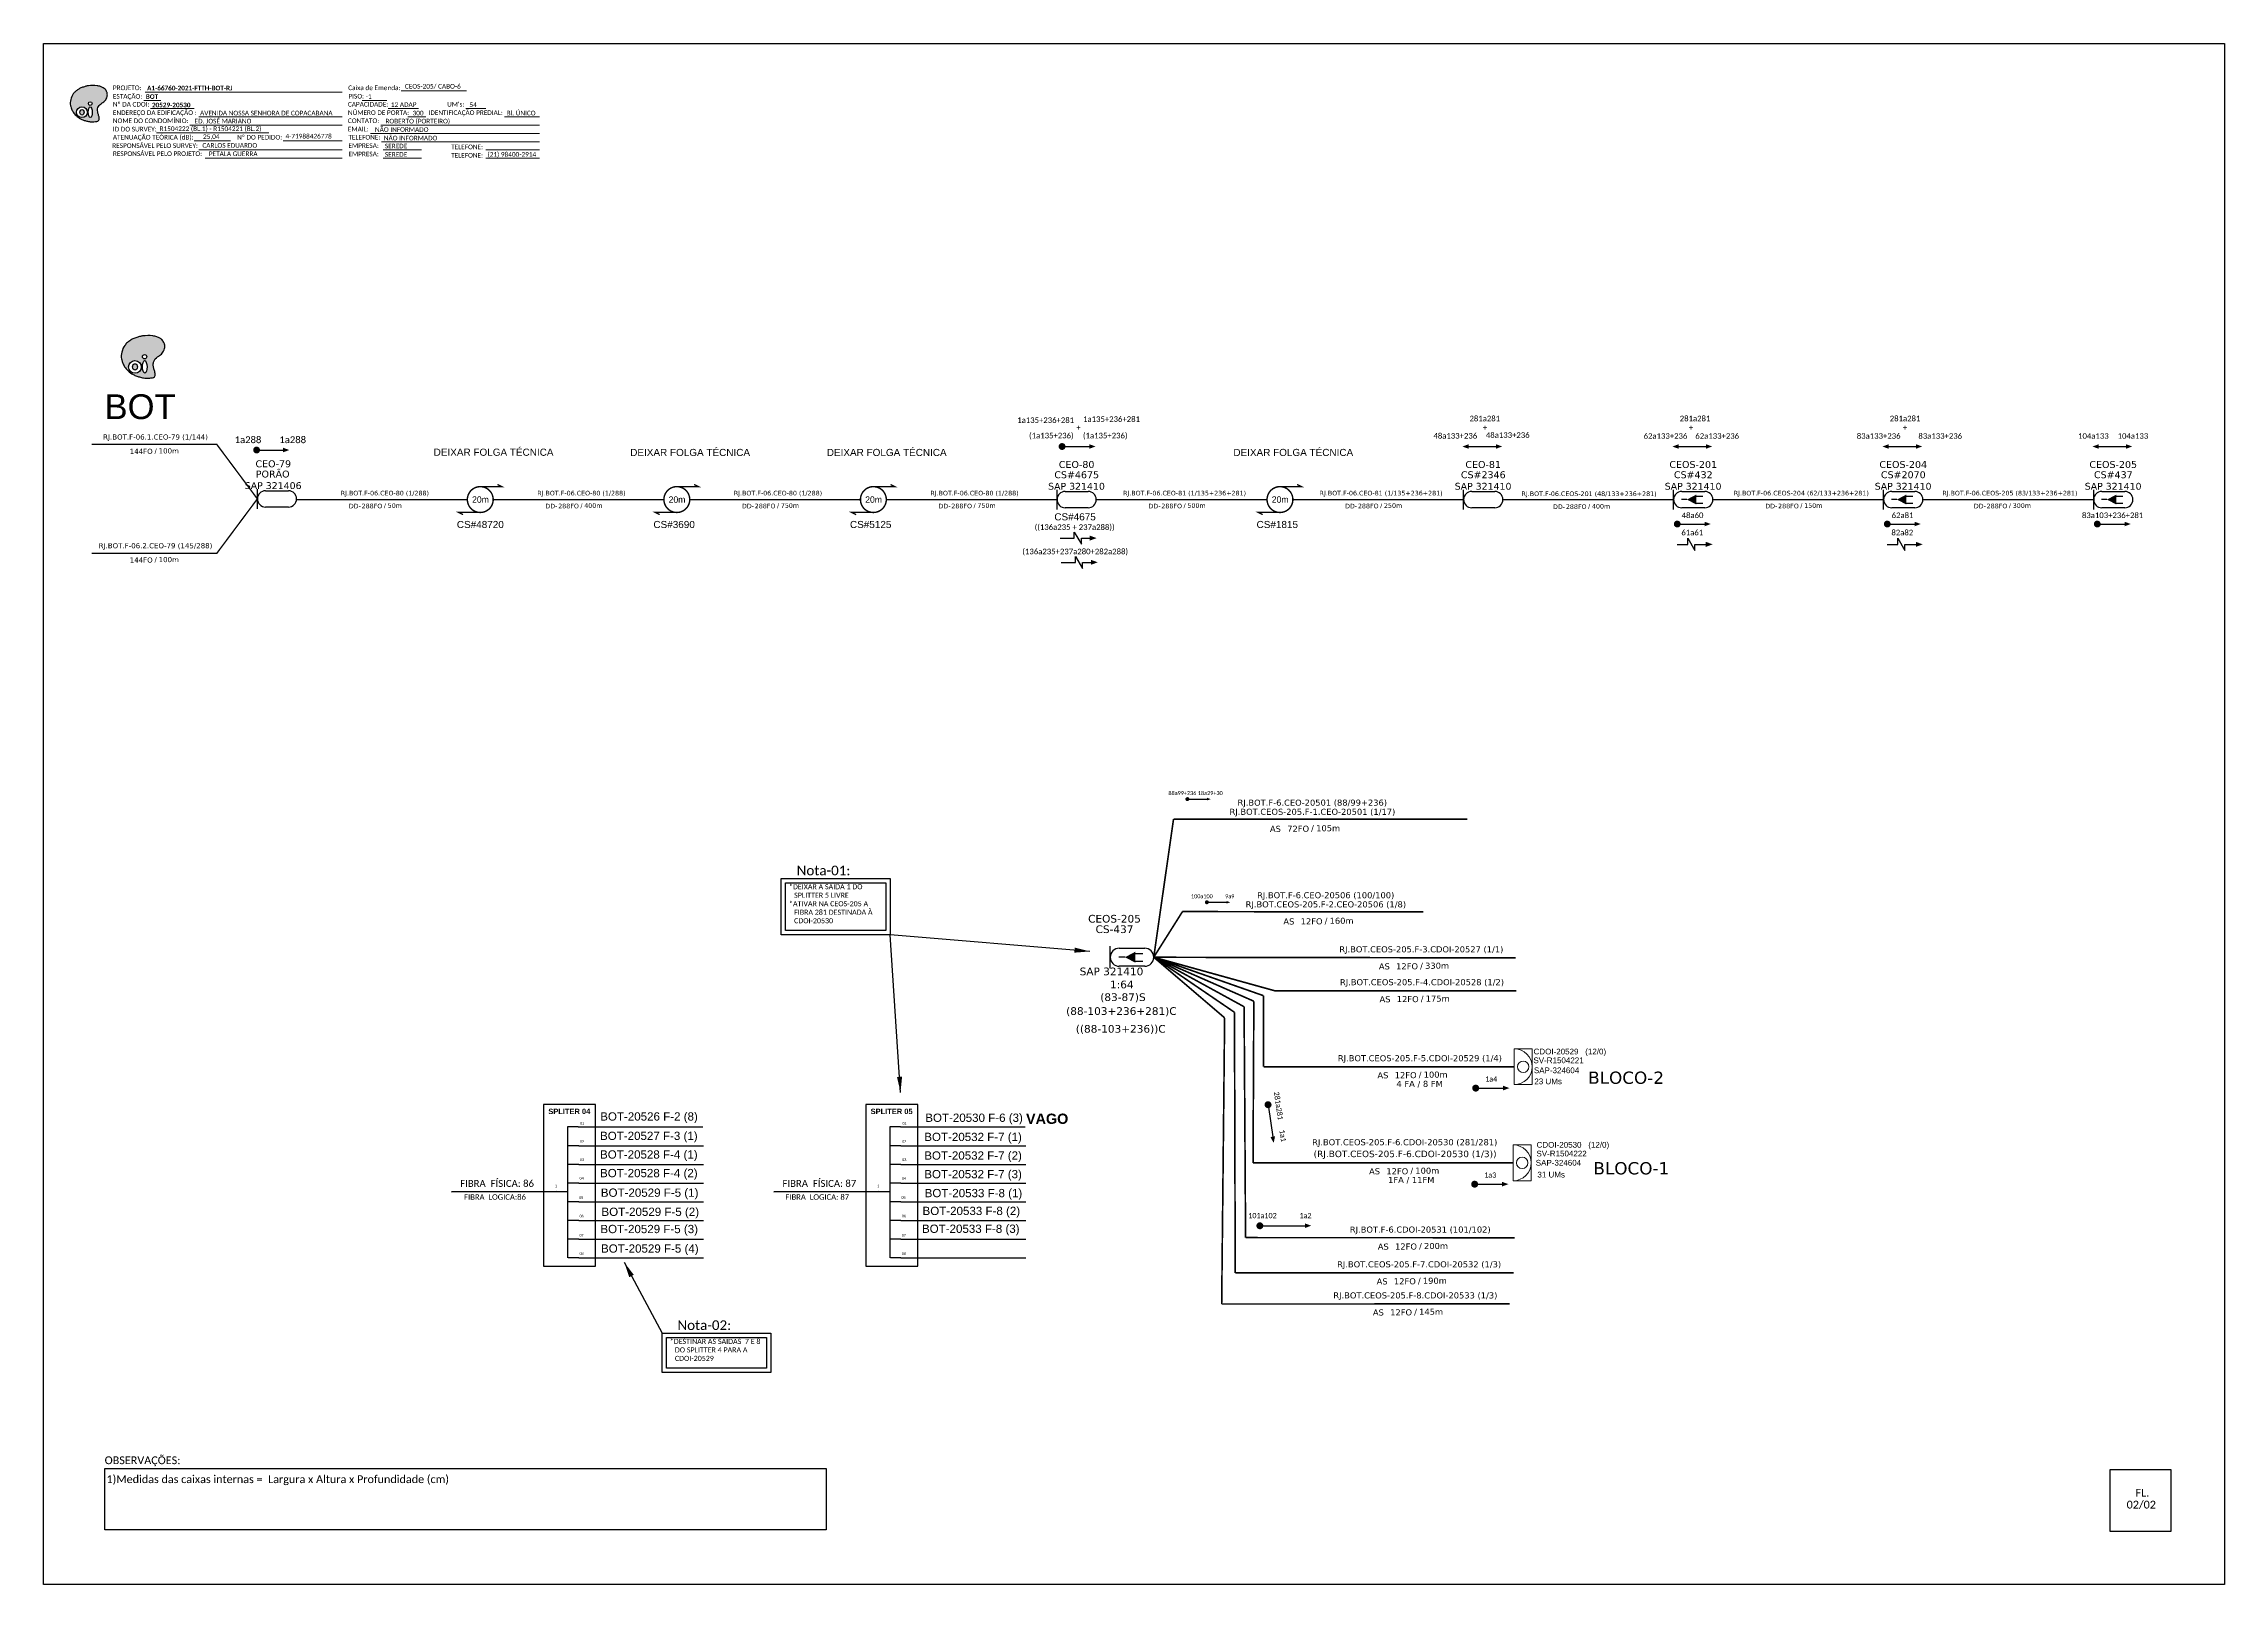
# Model space of a CAD drawing. Extents: x -4 to 1789, y 1 to 595.
# Drawn here: x 948 to 1789, y 1 to 595 of the extents above; entities that cross this region are included whole.
import ezdxf
from ezdxf.enums import TextEntityAlignment as Align

# ---------------------------------------------------------------- set-up
doc = ezdxf.new("R2010")
doc.units = 0
for name, color, linetype, lineweight in [("20.0-LEGENDA DOS CDO'S", 1, 'Continuous', 0), ('20.1-CDO_INTERIOR', 1, 'Continuous', 0), ('40.1-ETIQUETAS', 1, 'Continuous', 20)]:
    doc.layers.add(name, color=color, linetype=linetype, lineweight=lineweight)
for name, color, linetype in [('20.4-CEO', 1, 'Continuous'), ('20.4-CEOS', 1, 'Continuous'), ('20.5-CABO AÉREO', 1, 'Continuous'), ('CAP a instalar', 1, 'Continuous'), ('CEO', 1, 'Continuous'), ('label_cabos', 7, 'Continuous'), ('SETA', 7, 'Continuous')]:
    doc.layers.add(name, color=color, linetype=linetype)
doc.styles.add('ARIAL', font='arial.ttf')
doc.styles.add('MtXpl_Calibri', font='calibri.ttf')
doc.styles.add('siredit', font='verdana.ttf')
doc.styles.add('WMF-Calibri0', font='calibri.ttf')
doc.styles.add('WMF-Calibri1', font='calibrib.ttf')
doc.linetypes.add('FENCELINE1', pattern='A,0.25,-0.1,[133,ltypeshp.shx,S=0.1,R=0,X=-0.1,Y=0],-0.1,1', length=1.45)
doc.dimstyles.get("Standard").update_dxf_attribs({"dimtxt": 0.18, "dimasz": 0.18, "dimexe": 0.18, "dimexo": 0.0625, "dimgap": 0.09, "dimtad": 0, "dimtih": 1, "dimtoh": 1, "dimdec": 4, "dimzin": 0, "dimdsep": 46, "dimtxsty": 'Standard', "dimcen": 0.09, "dimadec": 0, "dimazin": 0, "dimtfac": 1, "dimtdec": 4, "dimtofl": 0, "dimtmove": 0, "dimatfit": 3, "dimfxl": 0, "dimtolj": 1, "dimtzin": 0, "dimarcsym": 0})

# ---------------------------------------------------------------- blocks, each defined once
blk = doc.blocks.new('ETIQUETA_RS5F')
at = {"layer": '40.1-ETIQUETAS', "color": 0, "style": 'siredit'}
blk.add_text('/', height=1.5, dxfattribs=at).set_placement((1.58, -1.95), align=Align.MIDDLE_RIGHT)
for tag, p in [('ETIQUETA_R_SECUNDARIA', (1.21, 2.1)), ('ETIQUETA_R_PRIMARIA', (1.21, 4.1)), ('F_ATIVAS/F_MORTAS', (1.14, -4.24))]:
    blk.add_attdef(tag, text='', height=1.5, dxfattribs=at).set_placement(p, align=Align.MIDDLE_CENTER)
for tag, p in [('TIPO_CABO', (-6.58, -2.12)), ('CAP_CABO', (0.4, -2.09))]:
    blk.add_attdef(tag, text='', height=1.5, dxfattribs=at).set_placement(p, align=Align.MIDDLE_RIGHT)
blk.add_attdef('METROS', text='', height=1.5, dxfattribs=at).set_placement((2.14, -1.95), align=Align.MIDDLE_LEFT)
for tag, p in [('FUSÃO_1', (0.85, -8.39)), ('FUSÃO_2', (0.85, -10.6)), ('FUSÃO_3', (0.85, -12.93)), ('FUSÃO_4', (0.85, -15.14)), ('FUSÃO_5', (0.85, -17.16))]:
    blk.add_attdef(tag, text='', height=1.5, dxfattribs=at).set_placement(p, align=Align.CENTER)
blk = doc.blocks.new('OI')
h = blk.add_hatch(color=40)
edge = h.paths.add_edge_path()
edge.add_spline(control_points=[(4.35, -0.67), (3.92, -0.99), (3.26, -1.5), (2.81, -2.59), (2.9, -3.5), (3.06, -4.27), (3.31, -4.85), (3.37, -5.39), (3.4, -5.88), (3.2, -6.4), (2.54, -6.61), (1.65, -6.63), (0.55, -6.67), (-0.56, -6.42), (-1.61, -6.14), (-2.77, -5.61), (-3.92, -4.77), (-4.89, -3.7), (-5.34, -2.65), (-5.6, -1.94), (-5.85, -0.96), (-5.71, 0.47), (-5.1, 2.02), (-4.14, 3.02), (-3.3, 3.61), (-2.37, 4.16), (-1.36, 4.44), (-0.56, 4.7), (0.79, 4.85), (2.24, 4.97), (3.79, 4.57), (4.67, 4.21), (5.44, 3.65), (5.76, 2.99), (6.03, 2.21), (6.01, 1.46), (5.72, 0.64), (5.31, 0.08), (4.88, -0.38), (4.51, -0.55), (4.35, -0.67)], knot_values=[0, 0, 0, 0, 1.60434, 2.417191, 3.427595, 4.282808, 4.776746, 5.304182, 5.888771, 6.258406, 6.858137, 7.79129, 8.986195, 10.124242, 11.187857, 12.242908, 13.953784, 15.414161, 16.515391, 17.349188, 17.675853, 19.552021, 21.515531, 22.568638, 23.63245, 24.621084, 25.782718, 26.745347, 27.142653, 29.870543, 31.004649, 31.921532, 32.709589, 33.801391, 34.042471, 35.192333, 35.971461, 36.628871, 37.254359, 37.836911, 37.836911, 37.836911, 37.836911], degree=3, periodic=0)
h.paths.add_polyline_path([(1.13, -0.87, -1), (-0.04, -0.87, -1)], flags=16)
edge = h.paths.add_edge_path(flags=16)
edge.add_ellipse((0.56, -3.59), major_axis=(-0.02, 1.71), ratio=0.361305, start_angle=0, end_angle=360)
h.paths.add_polyline_path([(-0.36, -3.62, -1), (-3.8, -3.62, -1)], flags=16)
edge = h.paths.add_edge_path(flags=0)
edge.add_ellipse((-2.08, -3.62), major_axis=(0, 0.885), ratio=0.758294, start_angle=0, end_angle=360)
at = {"color": 40}
for centre, radius in [((-2.08, -3.62), 1.72), ((0.54, -0.87), 0.587)]:
    blk.add_circle(centre, radius, dxfattribs=at)
blk.add_ellipse((-2.08, -3.62), major_axis=(0, 0.885), ratio=0.758294, start_param=-3.141592653589792, end_param=3.141592653589792, dxfattribs=at)
blk.add_ellipse((0.56, -3.59), major_axis=(-0.02, 1.71), ratio=0.361305, dxfattribs=at)
at = {"color": 40, "start_tangent": (-0.800898, -0.598801), "end_tangent": (-0.800898, -0.598801)}
blk.add_spline([(4.35, -0.67), (3.2, -1.78), (2.9, -2.54), (2.92, -3.55), (3.12, -4.38), (3.28, -4.85), (3.37, -5.37), (3.35, -5.95), (3.2, -6.29), (2.66, -6.55), (1.73, -6.63), (0.54, -6.62), (-0.58, -6.41), (-1.6, -6.11), (-2.56, -5.67), (-3.95, -4.67), (-4.89, -3.56), (-5.37, -2.56), (-5.64, -1.78), (-5.72, -1.46), (-5.63, 0.42), (-4.84, 2.22), (-4.13, 2.99), (-3.27, 3.62), (-2.4, 4.09), (-1.3, 4.47), (-0.37, 4.72), (0.02, 4.77), (2.75, 4.8), (3.85, 4.53), (4.69, 4.16), (5.31, 3.68), (5.85, 2.73), (5.93, 2.5), (5.94, 1.35), (5.67, 0.62), (5.29, 0.08), (4.84, -0.36), (4.35, -0.67)], degree=3, dxfattribs=at)

msp = doc.modelspace()

# ---------------------------------------------------------------- linework, layer by layer
at = {"color": 7, "linetype": 'Continuous'}
for p, q in [((1150.14, 177.12), (1150.14, 126.62)), ((1154.23, 177.12), (1150.14, 177.12)), ((1274.43, 177.12), (1274.43, 126.62)), ((1278.52, 177.12), (1274.43, 177.12)), ((1154.44, 169.82), (1150.35, 169.82)), ((1278.72, 169.82), (1274.63, 169.82)), ((1154.44, 162.62), (1150.35, 162.62)), ((1278.72, 162.62), (1274.63, 162.62)), ((1145.9, 152.21), (1150.12, 152.21)), ((1154.44, 155.38), (1150.35, 155.38)), ((1270.18, 152.21), (1274.41, 152.21)), ((1278.72, 155.38), (1274.63, 155.38)), ((1154.44, 148.22), (1150.35, 148.22)), ((1278.72, 148.22), (1274.63, 148.22)), ((1154.44, 141.05), (1150.35, 141.05)), ((1278.72, 141.05), (1274.63, 141.05)), ((1154.44, 133.85), (1150.35, 133.85)), ((1154.44, 126.67), (1150.35, 126.67)), ((1278.72, 133.85), (1274.63, 133.85)), ((1278.72, 126.67), (1274.63, 126.67))]:
    msp.add_line(p, q, dxfattribs=at)
at = {"color": 10, "linetype": 'Continuous'}
for p, q in [((1154.23, 177.12), (1202.34, 177.11)), ((1278.52, 177.12), (1326.63, 177.11)), ((1154.44, 169.82), (1202.55, 169.8)), ((1278.72, 169.82), (1326.83, 169.8)), ((1154.44, 162.63), (1202.55, 162.62)), ((1278.72, 162.63), (1326.83, 162.62)), ((1154.44, 155.4), (1202.55, 155.38)), ((1278.72, 155.4), (1326.83, 155.38)), ((1154.44, 148.23), (1202.55, 148.22)), ((1278.72, 148.23), (1326.83, 148.22)), ((1154.44, 141.06), (1202.55, 141.05)), ((1278.72, 141.06), (1326.83, 141.05)), ((1154.44, 133.86), (1202.55, 133.85)), ((1154.44, 126.67), (1202.55, 126.65)), ((1278.72, 133.86), (1326.83, 133.85)), ((1278.72, 126.67), (1326.83, 126.65))]:
    msp.add_line(p, q, dxfattribs=at)
at = {"color": 1, "linetype": 'Continuous', "lineweight": 60}
for p, q in [((1145.9, 152.21), (1105.45, 152.08)), ((1270.18, 152.21), (1229.73, 152.08))]:
    msp.add_line(p, q, dxfattribs=at)
at = {"color": 7}
for points in [[(948.1, 594.73), (1789.1, 594.73), (1789.1, 0.73), (948.1, 0.73)], [(1140.87, 123.39), (1160.97, 123.39), (1160.97, 185.78), (1140.87, 185.78)], [(1265.16, 123.39), (1285.25, 123.39), (1285.25, 185.78), (1265.16, 185.78)]]:
    msp.add_lwpolyline(points, close=True, dxfattribs=at)
at = {"color": 7, "lineweight": 0}
for points in [[(986.69, 572.78), (993.24, 572.78)], [(987.21, 576.06), (1063.18, 576.06)], [(1070.98, 572.82), (1080.46, 572.82)], [(1086.02, 576.55), (1111.15, 576.55)], [(989.35, 569.71), (1006.18, 569.71)], [(1007.92, 566.47), (1063.18, 566.47)], [(1081.03, 569.71), (1092.64, 569.71)], [(1088.61, 566.47), (1095.55, 566.47)], [(1110.97, 569.71), (1118.63, 569.71)], [(1125.78, 566.47), (1139.34, 566.47)], [(991.67, 560.29), (1034.95, 560.29)], [(1004.51, 563.36), (1063.18, 563.36)], [(1006.21, 557.32), (1020.15, 557.32)], [(1040.44, 557.32), (1063.2, 557.32)], [(1074.1, 560.12), (1139.37, 560.12)], [(1078.14, 563.36), (1139.37, 563.36)], [(1078.39, 556.88), (1139.37, 556.88)], [(1007.92, 553.77), (1063.18, 553.77)], [(1010.41, 550.53), (1063.18, 550.53)], [(1079, 553.77), (1093.79, 553.77)], [(1079, 550.53), (1093.79, 550.53)], [(1118.6, 553.77), (1139.37, 553.77)], [(1118.6, 550.53), (1139.37, 550.53)]]:
    msp.add_lwpolyline(points, dxfattribs=at)
at = {"color": 0}
for points, const_width in [([(1029.58, 438.04, 1), (1030.89, 438.05, 1)], 1.32), ([(1340.2, 439.41, 1), (1341.52, 439.42, 1)], 1.32), ([(1116.49, 423.94, 1.000012), (1116.49, 413.98, 0.999978)], 0.553), ([(1192.29, 423.94, 1.000012), (1192.29, 413.98, 0.999978)], 0.553), ([(1268.09, 423.94, 1.000012), (1268.09, 413.98, 0.999978)], 0.553), ([(1424.89, 423.94, 1.000012), (1424.89, 413.98, 0.999978)], 0.553)]:
    msp.add_lwpolyline(points, format="xyb", close=True, dxfattribs=dict(at, const_width=const_width))
for points in [[(1340.86, 439.41), (1351.37, 439.41)], [(1497.66, 439.41), (1508.17, 439.41)], [(1345.53, 404.08), (1345.53, 406.41), (1348.31, 401.76), (1348.32, 404.08)], [(1345.98, 394.74), (1345.98, 397.07), (1348.77, 392.42), (1348.77, 394.74)]]:
    msp.add_lwpolyline(points, dxfattribs=at)
at = {"color": 7}
for points in [[(1578.65, 439.41), (1589.16, 439.41)], [(1659.64, 439.41), (1670.15, 439.41)], [(1740.63, 439.41), (1751.14, 439.41)], [(1578.1, 409.52), (1588.61, 409.52)], [(1582.13, 401.69), (1582.13, 404.02), (1584.91, 399.36), (1584.91, 401.69)], [(1659.09, 409.52), (1669.6, 409.52)], [(1663.12, 401.69), (1663.12, 404.02), (1665.9, 399.36), (1665.91, 401.69)], [(1740.09, 409.52), (1750.6, 409.52)]]:
    msp.add_lwpolyline(points, dxfattribs=at)
at = {"color": 0, "const_width": 0.519}
for points in [[(1116.49, 423.94), (1124.78, 423.94), (1123.12, 424.77)], [(1192.29, 423.94), (1200.59, 423.94), (1198.93, 424.77)], [(1268.09, 423.94), (1276.39, 423.94), (1274.73, 424.77)], [(1424.89, 423.94), (1433.18, 423.94), (1431.52, 424.77)], [(1116.49, 413.98), (1108.19, 413.98), (1109.85, 413.15)], [(1192.29, 413.98), (1183.99, 413.98), (1185.65, 413.15)], [(1268.09, 413.98), (1259.79, 413.98), (1261.45, 413.15)], [(1424.89, 413.98), (1416.59, 413.98), (1418.25, 413.15)]]:
    msp.add_lwpolyline(points, dxfattribs=at)
at = {"color": 7}
for points, const_width in [([(1577.44, 409.52, 1), (1578.76, 409.53, 1)], 1.32), ([(1658.44, 409.52, 1), (1659.75, 409.53, 1)], 1.32), ([(1739.43, 409.52, 1), (1740.74, 409.53, 1)], 1.32), ([(1388.8, 303.47, 1), (1389.56, 303.48, 1)], 0.764), ([(1396.31, 263.7, 1), (1397.08, 263.7, 1)], 0.764)]:
    msp.add_lwpolyline(points, format="xyb", close=True, dxfattribs=dict(at, const_width=const_width))
at = {"color": 1}
for points in [[(1232.57, 272.83), (1274.56, 272.83), (1274.56, 251.1), (1232.57, 251.1)], [(1234.25, 271.15), (1272.88, 271.15), (1272.88, 252.79), (1234.25, 252.79)], [(1186.58, 97.54), (1228.58, 97.54), (1228.58, 82.38), (1186.58, 82.38)], [(1188.27, 95.85), (1226.89, 95.85), (1226.89, 84.06), (1188.27, 84.06)]]:
    msp.add_lwpolyline(points, close=True, dxfattribs=at)
at = {"const_width": 1.34}
for points in [[(1420.2, 186.31, 1), (1420.4, 184.99, 1)], [(1420.2, 186.31, 1), (1420.4, 184.99, 1)], [(1499.7, 192.05, 1), (1501.04, 192.05, 1)], [(1499.7, 192.05, 1), (1501.04, 192.05, 1)], [(1499.3, 155.01, 1), (1500.64, 155.01, 1)], [(1416.46, 138.99, 1), (1417.8, 138.99, 1)], [(1416.46, 138.99, 1), (1417.8, 138.99, 1)]]:
    msp.add_lwpolyline(points, format="xyb", close=True, dxfattribs=at)
at = {"color": 0}
for points in [[(971.66, 45.46), (1249.91, 45.46), (1249.91, 21.75), (971.66, 21.75)], [(1768.6, 44.93), (1744.9, 44.93), (1744.9, 21.23), (1768.6, 21.23)]]:
    msp.add_lwpolyline(points, close=True, dxfattribs=at)
at = {"layer": '20.1-CDO_INTERIOR', "color": 1, "lineweight": 18}
for points in [[(1522.16, 193.39), (1522.16, 207.19), (1515.26, 207.19), (1515.26, 193.39)], [(1521.76, 156.35), (1521.76, 170.15), (1514.86, 170.15), (1514.86, 156.35)]]:
    msp.add_lwpolyline(points, close=True, dxfattribs=at)
for centre in [(1518.71, 200.29), (1518.31, 163.25)]:
    msp.add_circle(centre, 2.21, dxfattribs=at)
for centre in [(1515.26, 200.29), (1514.86, 163.25)]:
    msp.add_arc(centre, 6.9, 270, 90, dxfattribs=at)
at = {"layer": '20.4-CEO', "color": 0}
for p, q in [((1033.68, 422.37), (1042.52, 422.37)), ((1042.52, 416.06), (1033.68, 416.06))]:
    msp.add_line(p, q, dxfattribs=at)
at = {"layer": '20.4-CEO', "color": 0, "const_width": 0.527}
for points in [[(966.66, 440.27), (1014.89, 440.21), (1030.53, 419.22)], [(966.66, 398.26), (1014.89, 398.24), (1030.53, 419.22)]]:
    msp.add_lwpolyline(points, dxfattribs=at)
at = {"layer": '20.4-CEO', "color": 0}
msp.add_lwpolyline([(1030.53, 415.42), (1030.53, 423.02)], dxfattribs=at)
for centre, start, end in [((1033.68, 419.22), 90, 270), ((1042.52, 419.22), 270, 90)]:
    msp.add_arc(centre, 3.15, start, end, dxfattribs=at)
at = {"layer": '20.4-CEOS', "color": 0}
for p, q in [((1342.07, 422.11), (1350.91, 422.11)), ((1498.86, 422.11), (1507.7, 422.11)), ((1350.91, 415.81), (1342.07, 415.81)), ((1507.7, 415.81), (1498.86, 415.81))]:
    msp.add_line(p, q, dxfattribs=at)
at = {"layer": '20.4-CEOS', "color": 8}
for p, q in [((1579.85, 422.11), (1588.7, 422.11)), ((1660.85, 422.11), (1669.69, 422.11)), ((1588.7, 415.81), (1579.85, 415.81)), ((1669.69, 415.81), (1660.85, 415.81))]:
    msp.add_line(p, q, dxfattribs=at)
at = {"layer": '20.4-CEOS', "color": 5}
for p, q in [((1741.84, 422.11), (1750.68, 422.11)), ((1750.68, 415.81), (1741.84, 415.81))]:
    msp.add_line(p, q, dxfattribs=at)
at = {"layer": '20.4-CEOS'}
for p, q in [((1362.94, 246), (1372.72, 246)), ((1372.72, 239.03), (1362.94, 239.03))]:
    msp.add_line(p, q, dxfattribs=at)
at = {"layer": '20.4-CEOS', "color": 0}
for points in [[(1338.92, 415.16), (1338.92, 422.76)], [(1495.71, 415.16), (1495.71, 422.76)]]:
    msp.add_lwpolyline(points, dxfattribs=at)
at = {"layer": '20.4-CEOS', "color": 8}
for points in [[(1576.7, 415.16), (1576.7, 422.76)], [(1657.69, 415.16), (1657.69, 422.76)], [(1581.83, 418.96), (1579.71, 418.96)], [(1585.32, 420.21), (1588.01, 420.21)], [(1585.32, 417.59), (1588.01, 417.59)], [(1662.83, 418.96), (1660.7, 418.96)], [(1666.31, 420.21), (1669, 420.21)], [(1666.31, 417.59), (1669, 417.59)]]:
    msp.add_lwpolyline(points, dxfattribs=at)
for points in [[(1581.83, 418.96, 0, 3.89, 0), (1585.48, 418.96, 3.89, 3.89, 0)], [(1662.83, 418.96, 0, 3.89, 0), (1666.48, 418.96, 3.89, 3.89, 0)]]:
    msp.add_lwpolyline(points, format="xyseb", dxfattribs=at)
at = {"layer": '20.4-CEOS', "color": 5}
for points in [[(1738.69, 415.16), (1738.69, 422.76)], [(1743.82, 418.96), (1741.69, 418.96)], [(1747.31, 420.21), (1749.99, 420.21)], [(1747.31, 417.59), (1749.99, 417.59)]]:
    msp.add_lwpolyline(points, dxfattribs=at)
msp.add_lwpolyline([(1743.82, 418.96, 0, 3.89, 0), (1747.47, 418.96, 3.89, 3.89, 0)], format="xyseb", dxfattribs=at)
at = {"layer": '20.4-CEOS'}
for points in [[(1359.45, 238.31), (1359.45, 246.72)], [(1368.99, 243.9), (1371.96, 243.9)], [(1365.13, 242.52), (1362.78, 242.52)], [(1368.99, 241), (1371.96, 241)]]:
    msp.add_lwpolyline(points, dxfattribs=at)
msp.add_lwpolyline([(1365.13, 242.52, 0, 4.31, 0), (1369.17, 242.52, 4.31, 4.31, 0)], format="xyseb", dxfattribs=at)
at = {"layer": '20.4-CEOS', "color": 0}
for centre, start, end in [((1342.07, 418.96), 90, 270), ((1350.91, 418.96), 270, 90), ((1498.86, 418.96), 90, 270), ((1507.7, 418.96), 270, 90)]:
    msp.add_arc(centre, 3.15, start, end, dxfattribs=at)
at = {"layer": '20.4-CEOS', "color": 8}
for centre, start, end in [((1579.85, 418.96), 90, 270), ((1588.7, 418.96), 270, 90), ((1660.85, 418.96), 90, 270), ((1669.69, 418.96), 270, 90)]:
    msp.add_arc(centre, 3.15, start, end, dxfattribs=at)
at = {"layer": '20.4-CEOS', "color": 5}
for centre, start, end in [((1741.84, 418.96), 90, 270), ((1750.68, 418.96), 270, 90)]:
    msp.add_arc(centre, 3.15, start, end, dxfattribs=at)
at = {"layer": '20.4-CEOS'}
for centre, start, end in [((1362.94, 242.52), 90, 270), ((1372.72, 242.52), 270, 90)]:
    msp.add_arc(centre, 3.49, start, end, dxfattribs=at)
at = {"layer": '20.5-CABO AÉREO', "color": 0, "ltscale": 8, "const_width": 0.527}
for points in [[(1045.66, 418.96), (1111.51, 418.96)], [(1121.46, 418.96), (1187.31, 418.96)], [(1197.27, 418.96), (1263.11, 418.96)], [(1273.07, 418.96), (1338.92, 418.96)]]:
    msp.add_lwpolyline(points, dxfattribs=at)
at = {"layer": '20.5-CABO AÉREO', "color": 5, "ltscale": 8, "const_width": 0.527}
for points in [[(1354.06, 418.96), (1419.91, 418.96)], [(1429.86, 418.96), (1495.71, 418.96)], [(1510.86, 418.96), (1576.7, 418.96)], [(1591.85, 418.96), (1657.69, 418.96)], [(1672.84, 418.96), (1738.69, 418.96)]]:
    msp.add_lwpolyline(points, dxfattribs=at)
at = {"layer": 'CAP a instalar', "color": 7, "ltscale": 5.3, "const_width": 0.623}
for points in [[(1376.21, 242.52), (1383.85, 295.79)], [(1383.85, 295.79), (1497.15, 295.79)], [(1376.21, 242.52), (1387.3, 260.11)], [(1387.3, 260.11), (1480.15, 259.98)], [(1376.21, 242.52), (1411.06, 223.42)], [(1411.06, 223.42), (1411.63, 134.41)], [(1411.63, 134.41), (1515.4, 134.38)]]:
    msp.add_lwpolyline(points, dxfattribs=at)
at = {"layer": 'CAP a instalar', "color": 8, "ltscale": 5.3, "const_width": 0.623}
for points in [[(1376.21, 242.52), (1422.87, 229.59)], [(1376.21, 242.52), (1407.34, 221.29)], [(1376.21, 242.52), (1403.55, 219.15)], [(1376.21, 242.5), (1515.81, 242.26)], [(1422.87, 229.59), (1516.07, 229.6)], [(1403.55, 219.15), (1402.41, 108.83)], [(1407.34, 221.29), (1407.64, 120.8)], [(1407.64, 120.8), (1514.96, 120.82)], [(1402.41, 108.83), (1513.51, 108.84)]]:
    msp.add_lwpolyline(points, dxfattribs=at)
at = {"layer": 'CAP a instalar', "color": 1, "ltscale": 5.3, "const_width": 0.623}
for points in [[(1376.21, 242.52), (1418.5, 227.7)], [(1376.21, 242.52), (1414.81, 225.56)], [(1418.5, 227.7), (1418.57, 200.27)], [(1414.81, 225.56), (1414.51, 163.24)], [(1418.57, 200.27), (1515.26, 200.29)], [(1414.51, 163.24), (1514.86, 163.25)]]:
    msp.add_lwpolyline(points, dxfattribs=at)
at = {"layer": 'CAP a instalar', "color": 7, "linetype": 'FENCELINE1', "ltscale": 5.3, "const_width": 0.623}
msp.add_lwpolyline([(1411.63, 134.41), (1515.4, 134.38)], dxfattribs=at)
at = {"layer": 'SETA', "color": 0}
for points in [[(1030.24, 438.05), (1041.69, 438.05)], [(1340.07, 404.08), (1345.53, 404.08)], [(1348.32, 404.08), (1352.52, 404.08)], [(1340.52, 394.74), (1345.98, 394.74)], [(1348.77, 394.74), (1352.97, 394.74)]]:
    msp.add_lwpolyline(points, dxfattribs=at)
at = {"layer": 'SETA', "color": 7}
for points in [[(1578.1, 401.69), (1582.13, 401.69)], [(1584.91, 401.69), (1589.12, 401.69)], [(1659.09, 401.69), (1663.12, 401.69)], [(1665.91, 401.69), (1670.11, 401.69)], [(1389.18, 303.48), (1397.51, 303.48)], [(1396.69, 263.7), (1405.03, 263.7)]]:
    msp.add_lwpolyline(points, dxfattribs=at)
at = {"layer": 'SETA'}
for points in [[(1420.3, 185.65), (1422.22, 172.41)], [(1420.3, 185.65), (1422.22, 172.41)], [(1500.37, 192.05), (1511.85, 192.05)], [(1500.37, 192.05), (1511.85, 192.05)], [(1499.97, 155.01), (1511.45, 155.01)], [(1417.13, 138.99), (1435.42, 138.99)], [(1417.13, 138.99), (1435.42, 138.99)]]:
    msp.add_lwpolyline(points, dxfattribs=at)
at = {"layer": 'SETA', "color": 0}
for points in [[(1040.43, 438.93), (1042.85, 438.06), (1040.44, 437.17)], [(1351.37, 440.29), (1353.78, 439.43), (1351.38, 438.54)], [(1497.66, 438.54), (1495.24, 439.4), (1497.65, 440.29)], [(1508.16, 440.29), (1510.58, 439.43), (1508.17, 438.54)], [(1351.52, 405.07), (1354.18, 404.1), (1351.52, 403.13)], [(1351.97, 395.73), (1354.63, 394.76), (1351.97, 393.8)]]:
    msp.add_solid(points, dxfattribs=at)
at = {"layer": 'SETA', "color": 7}
for points in [[(1578.65, 438.54), (1576.23, 439.4), (1578.64, 440.29)], [(1589.15, 440.29), (1591.57, 439.43), (1589.16, 438.54)], [(1659.64, 438.54), (1657.23, 439.4), (1659.63, 440.29)], [(1670.14, 440.29), (1672.56, 439.43), (1670.15, 438.54)], [(1740.64, 438.54), (1738.22, 439.4), (1740.63, 440.29)], [(1751.14, 440.29), (1753.55, 439.43), (1751.15, 438.54)], [(1588.61, 410.4), (1591.03, 409.54), (1588.62, 408.65)], [(1669.6, 410.4), (1672.02, 409.54), (1669.61, 408.65)], [(1750.59, 410.4), (1753.01, 409.54), (1750.6, 408.65)], [(1589.12, 402.65), (1591.77, 401.69), (1589.12, 400.72)], [(1670.11, 402.65), (1672.77, 401.69), (1670.11, 400.72)], [(1396.78, 303.98), (1398.18, 303.48), (1396.78, 302.97)], [(1404.3, 264.21), (1405.7, 263.71), (1404.3, 263.19)]]:
    msp.add_solid(points, dxfattribs=at)
at = {"layer": 'SETA'}
for points in [[(1510.93, 192.96), (1513.38, 192.07), (1510.93, 191.18)], [(1510.93, 192.96), (1513.38, 192.07), (1510.93, 191.18)], [(1422.98, 173.46), (1422.46, 170.91), (1421.22, 173.2)], [(1422.98, 173.46), (1422.46, 170.91), (1421.22, 173.2)], [(1510.53, 155.92), (1512.98, 155.03), (1510.53, 154.14)], [(1434.5, 139.9), (1436.95, 139.01), (1434.5, 138.12)], [(1434.5, 139.9), (1436.95, 139.01), (1434.5, 138.12)]]:
    msp.add_solid(points, dxfattribs=at)

# ---------------------------------------------------------------- block references
at = {"color": 7}
for p, xscale, yscale, zscale, rotation in [((965.4, 572.68), 1.213923925163967, 1.213923925163967, 1.213923925163967, 0.1532896023949059), ((986.28, 475.24), 1.422686041768165, 1.422686020454657, 1.422686028244097, 0.1532885625447555)]:
    msp.add_blockref('OI', p, dxfattribs=dict(at, xscale=xscale, yscale=yscale, zscale=zscale, rotation=rotation))
at = {"layer": '40.1-ETIQUETAS', "color": 7}
ref = msp.add_blockref('ETIQUETA_RS5F', (1542.65, 418.71), dxfattribs=dict(at, xscale=1.185243799578814, yscale=1.185243799578814, zscale=1.185243799578814))
ref.add_attrib('ETIQUETA_R_SECUNDARIA', 'RJ.BOT.F-06.CEOS-201 (48/133+236+281)', dxfattribs={"color": 1, "height": 1.7779, "style": 'siredit'}).set_placement((1544.09, 421.2), align=Align.MIDDLE_CENTER)
ref.add_attrib('TIPO_CABO', 'DD-', dxfattribs={"color": 0, "height": 1.778, "style": 'siredit'}).set_placement((1534.84, 416.2), align=Align.MIDDLE_RIGHT)
ref.add_attrib('CAP_CABO', '288FO', dxfattribs={"color": 0, "height": 1.778, "style": 'siredit'}).set_placement((1543.12, 416.23), align=Align.MIDDLE_RIGHT)
ref.add_attrib('METROS', '400m', dxfattribs={"color": 0, "height": 1.778, "style": 'siredit'}).set_placement((1545.19, 416.39), align=Align.MIDDLE_LEFT)
ref = msp.add_blockref('ETIQUETA_RS5F', (1624.5, 418.96), dxfattribs=dict(at, xscale=1.185243799578814, yscale=1.185243799578814, zscale=1.185243799578814))
ref.add_attrib('ETIQUETA_R_SECUNDARIA', 'RJ.BOT.F-06.CEOS-204 (62/133+236+281)', dxfattribs={"color": 1, "height": 1.7779, "style": 'siredit'}).set_placement((1625.94, 421.45), align=Align.MIDDLE_CENTER)
ref.add_attrib('TIPO_CABO', 'DD-', dxfattribs={"color": 0, "height": 1.778, "style": 'siredit'}).set_placement((1616.69, 416.45), align=Align.MIDDLE_RIGHT)
ref.add_attrib('CAP_CABO', '288FO', dxfattribs={"color": 0, "height": 1.778, "style": 'siredit'}).set_placement((1624.97, 416.48), align=Align.MIDDLE_RIGHT)
ref.add_attrib('METROS', '150m', dxfattribs={"color": 0, "height": 1.778, "style": 'siredit'}).set_placement((1627.04, 416.64), align=Align.MIDDLE_LEFT)
at = {"layer": '40.1-ETIQUETAS'}
ref = msp.add_blockref('ETIQUETA_RS5F', (1704.93, 418.96), dxfattribs=dict(at, xscale=1.185243799578814, yscale=1.185243799578814, zscale=1.185243799578814))
ref.add_attrib('ETIQUETA_R_SECUNDARIA', 'RJ.BOT.F-06.CEOS-205 (83/133+236+281)', dxfattribs={"color": 0, "height": 1.7779, "style": 'siredit'}).set_placement((1706.37, 421.45), align=Align.MIDDLE_CENTER)
ref.add_attrib('TIPO_CABO', 'DD-', dxfattribs={"color": 0, "height": 1.778, "style": 'siredit'}).set_placement((1697.12, 416.45), align=Align.MIDDLE_RIGHT)
ref.add_attrib('CAP_CABO', '288FO', dxfattribs={"color": 0, "height": 1.778, "style": 'siredit'}).set_placement((1705.4, 416.48), align=Align.MIDDLE_RIGHT)
ref.add_attrib('METROS', '300m', dxfattribs={"color": 0, "height": 1.778, "style": 'siredit'}).set_placement((1707.47, 416.64), align=Align.MIDDLE_LEFT)
at = {"layer": '40.1-ETIQUETAS', "color": 7}
ref = msp.add_blockref('ETIQUETA_RS5F', (1440.74, 259.62), dxfattribs=dict(at, xscale=1.557928935480688, yscale=1.557928935480688, zscale=1.557928935480688))
ref.add_attrib('ETIQUETA_R_PRIMARIA', 'RJ.BOT.F-6.CEO-20506 (100/100)', dxfattribs={"color": 0, "height": 2.3369, "style": 'siredit'}).set_placement((1442.52, 266.43), align=Align.MIDDLE_CENTER)
ref.add_attrib('ETIQUETA_R_SECUNDARIA', 'RJ.BOT.CEOS-205.F-2.CEO-20506 (1/8)', dxfattribs={"color": 0, "height": 2.3369, "style": 'siredit'}).set_placement((1442.58, 262.89), align=Align.MIDDLE_CENTER)
ref.add_attrib('TIPO_CABO', 'AS', dxfattribs={"color": 0, "height": 2.337, "style": 'siredit'}).set_placement((1430.43, 256.32), align=Align.MIDDLE_RIGHT)
ref.add_attrib('CAP_CABO', '12FO', dxfattribs={"color": 0, "height": 2.337, "style": 'siredit'}).set_placement((1441.31, 256.35), align=Align.MIDDLE_RIGHT)
ref.add_attrib('METROS', '160m', dxfattribs={"color": 0, "height": 2.337, "style": 'siredit'}).set_placement((1444.03, 256.57), align=Align.MIDDLE_LEFT)
at = {"layer": 'CAP a instalar', "color": 8, "linetype": 'FENCELINE1', "ltscale": 5.3}
ref = msp.add_blockref('ETIQUETA_RS5F', (1477.56, 242.28), dxfattribs=dict(at, xscale=1.557928935470531, yscale=1.557928935470531, zscale=1.557928935470531))
ref.add_attrib('ETIQUETA_R_SECUNDARIA', 'RJ.BOT.CEOS-205.F-3.CDOI-20527 (1/1)', dxfattribs={"layer": '40.1-ETIQUETAS', "color": 0, "height": 2.3369, "style": 'siredit'}).set_placement((1479.4, 245.56), align=Align.MIDDLE_CENTER)
ref.add_attrib('TIPO_CABO', 'AS', dxfattribs={"layer": '40.1-ETIQUETAS', "color": 0, "height": 2.337, "style": 'siredit'}).set_placement((1467.25, 238.99), align=Align.MIDDLE_RIGHT)
ref.add_attrib('CAP_CABO', '12FO', dxfattribs={"layer": '40.1-ETIQUETAS', "color": 0, "height": 2.337, "style": 'siredit'}).set_placement((1478.13, 239.02), align=Align.MIDDLE_RIGHT)
ref.add_attrib('METROS', '330m ', dxfattribs={"layer": '40.1-ETIQUETAS', "color": 0, "height": 2.337, "style": 'siredit'}).set_placement((1480.85, 239.24), align=Align.MIDDLE_LEFT)
ref = msp.add_blockref('ETIQUETA_RS5F', (1477.81, 229.62), dxfattribs=dict(at, xscale=1.557928935470531, yscale=1.557928935470531, zscale=1.557928935470531))
ref.add_attrib('ETIQUETA_R_SECUNDARIA', 'RJ.BOT.CEOS-205.F-4.CDOI-20528 (1/2)', dxfattribs={"layer": '40.1-ETIQUETAS', "color": 0, "height": 2.3369, "style": 'siredit'}).set_placement((1479.66, 232.9), align=Align.MIDDLE_CENTER)
ref.add_attrib('TIPO_CABO', 'AS', dxfattribs={"layer": '40.1-ETIQUETAS', "color": 0, "height": 2.337, "style": 'siredit'}).set_placement((1467.51, 226.32), align=Align.MIDDLE_RIGHT)
ref.add_attrib('CAP_CABO', '12FO', dxfattribs={"layer": '40.1-ETIQUETAS', "color": 0, "height": 2.337, "style": 'siredit'}).set_placement((1478.38, 226.36), align=Align.MIDDLE_RIGHT)
ref.add_attrib('METROS', '175m ', dxfattribs={"layer": '40.1-ETIQUETAS', "color": 0, "height": 2.337, "style": 'siredit'}).set_placement((1481.1, 226.57), align=Align.MIDDLE_LEFT)
at = {"layer": 'CAP a instalar', "color": 1, "linetype": 'FENCELINE1', "ltscale": 5.3}
ref = msp.add_blockref('ETIQUETA_RS5F', (1477.01, 200.31), dxfattribs=dict(at, xscale=1.557928935470531, yscale=1.557928935470531, zscale=1.557928935470531))
ref.add_attrib('ETIQUETA_R_SECUNDARIA', 'RJ.BOT.CEOS-205.F-5.CDOI-20529 (1/4)', dxfattribs={"layer": '40.1-ETIQUETAS', "color": 0, "height": 2.3369, "style": 'siredit'}).set_placement((1478.85, 203.59), align=Align.MIDDLE_CENTER)
ref.add_attrib('TIPO_CABO', 'AS', dxfattribs={"layer": '40.1-ETIQUETAS', "color": 0, "height": 2.337, "style": 'siredit'}).set_placement((1466.7, 197.01), align=Align.MIDDLE_RIGHT)
ref.add_attrib('CAP_CABO', '12FO', dxfattribs={"layer": '40.1-ETIQUETAS', "color": 0, "height": 2.337, "style": 'siredit'}).set_placement((1477.58, 197.05), align=Align.MIDDLE_RIGHT)
ref.add_attrib('METROS', '100m ', dxfattribs={"layer": '40.1-ETIQUETAS', "color": 0, "height": 2.337, "style": 'siredit'}).set_placement((1480.3, 197.26), align=Align.MIDDLE_LEFT)
ref.add_attrib('F_ATIVAS/F_MORTAS', '4 FA / 8 FM', dxfattribs={"layer": '40.1-ETIQUETAS', "color": 0, "height": 2.3369, "style": 'siredit'}).set_placement((1478.74, 193.69), align=Align.MIDDLE_CENTER)
ref = msp.add_blockref('ETIQUETA_RS5F', (1473.79, 163.27), dxfattribs=dict(at, xscale=1.557928935470531, yscale=1.557928935470531, zscale=1.557928935470531))
ref.add_attrib('ETIQUETA_R_SECUNDARIA', 'RJ.BOT.CEOS-205.F-6.CDOI-20530 (281/281)', dxfattribs={"layer": '40.1-ETIQUETAS', "color": 0, "height": 2.3369, "style": 'siredit'}).set_placement((1473, 171.2), align=Align.MIDDLE_CENTER)
ref.add_attrib('TIPO_CABO', 'AS', dxfattribs={"layer": '40.1-ETIQUETAS', "color": 0, "height": 2.337, "style": 'siredit'}).set_placement((1463.48, 159.98), align=Align.MIDDLE_RIGHT)
ref.add_attrib('CAP_CABO', '12FO', dxfattribs={"layer": '40.1-ETIQUETAS', "color": 0, "height": 2.337, "style": 'siredit'}).set_placement((1474.36, 160.01), align=Align.MIDDLE_RIGHT)
ref.add_attrib('METROS', '100m ', dxfattribs={"layer": '40.1-ETIQUETAS', "color": 0, "height": 2.337, "style": 'siredit'}).set_placement((1477.08, 160.23), align=Align.MIDDLE_LEFT)
ref.add_attrib('F_ATIVAS/F_MORTAS', '1FA / 11FM', dxfattribs={"layer": '40.1-ETIQUETAS', "color": 0, "height": 2.337, "style": 'siredit'}).set_placement((1475.52, 156.66), align=Align.MIDDLE_CENTER)
at = {"layer": 'CAP a instalar', "color": 7, "linetype": 'FENCELINE1', "ltscale": 5.3}
ref = msp.add_blockref('ETIQUETA_RS5F', (1477.15, 134.25), dxfattribs=dict(at, xscale=1.557928935481902, yscale=1.557928935481902, zscale=1.557928935481902))
ref.add_attrib('ETIQUETA_R_SECUNDARIA', 'RJ.BOT.F-6.CDOI-20531 (101/102)', dxfattribs={"layer": '40.1-ETIQUETAS', "color": 0, "height": 2.3369, "style": 'siredit'}).set_placement((1478.99, 137.53), align=Align.MIDDLE_CENTER)
ref.add_attrib('TIPO_CABO', 'AS', dxfattribs={"layer": '40.1-ETIQUETAS', "color": 0, "height": 2.337, "style": 'siredit'}).set_placement((1466.84, 130.95), align=Align.MIDDLE_RIGHT)
ref.add_attrib('CAP_CABO', '12FO', dxfattribs={"layer": '40.1-ETIQUETAS', "color": 0, "height": 2.337, "style": 'siredit'}).set_placement((1477.72, 130.99), align=Align.MIDDLE_RIGHT)
ref.add_attrib('METROS', '200m', dxfattribs={"layer": '40.1-ETIQUETAS', "color": 0, "height": 2.337, "style": 'siredit'}).set_placement((1480.44, 131.2), align=Align.MIDDLE_LEFT)
at = {"layer": 'CAP a instalar', "color": 8, "linetype": 'FENCELINE1', "ltscale": 5.3}
ref = msp.add_blockref('ETIQUETA_RS5F', (1476.71, 120.84), dxfattribs=dict(at, xscale=1.557928935470531, yscale=1.557928935470531, zscale=1.557928935470531))
ref.add_attrib('ETIQUETA_R_SECUNDARIA', 'RJ.BOT.CEOS-205.F-7.CDOI-20532 (1/3)', dxfattribs={"layer": '40.1-ETIQUETAS', "color": 0, "height": 2.3369, "style": 'siredit'}).set_placement((1478.55, 124.12), align=Align.MIDDLE_CENTER)
ref.add_attrib('TIPO_CABO', 'AS', dxfattribs={"layer": '40.1-ETIQUETAS', "color": 0, "height": 2.337, "style": 'siredit'}).set_placement((1466.4, 117.54), align=Align.MIDDLE_RIGHT)
ref.add_attrib('CAP_CABO', '12FO', dxfattribs={"layer": '40.1-ETIQUETAS', "color": 0, "height": 2.337, "style": 'siredit'}).set_placement((1477.28, 117.58), align=Align.MIDDLE_RIGHT)
ref.add_attrib('METROS', '190m ', dxfattribs={"layer": '40.1-ETIQUETAS', "color": 0, "height": 2.337, "style": 'siredit'}).set_placement((1480, 117.8), align=Align.MIDDLE_LEFT)
ref = msp.add_blockref('ETIQUETA_RS5F', (1475.25, 108.86), dxfattribs=dict(at, xscale=1.557928935470531, yscale=1.557928935470531, zscale=1.557928935470531))
ref.add_attrib('ETIQUETA_R_SECUNDARIA', 'RJ.BOT.CEOS-205.F-8.CDOI-20533 (1/3)', dxfattribs={"layer": '40.1-ETIQUETAS', "color": 0, "height": 2.3369, "style": 'siredit'}).set_placement((1477.1, 112.14), align=Align.MIDDLE_CENTER)
ref.add_attrib('TIPO_CABO', 'AS', dxfattribs={"layer": '40.1-ETIQUETAS', "color": 0, "height": 2.337, "style": 'siredit'}).set_placement((1464.95, 105.57), align=Align.MIDDLE_RIGHT)
ref.add_attrib('CAP_CABO', '12FO', dxfattribs={"layer": '40.1-ETIQUETAS', "color": 0, "height": 2.337, "style": 'siredit'}).set_placement((1475.83, 105.6), align=Align.MIDDLE_RIGHT)
ref.add_attrib('METROS', '145m ', dxfattribs={"layer": '40.1-ETIQUETAS', "color": 0, "height": 2.337, "style": 'siredit'}).set_placement((1478.55, 105.82), align=Align.MIDDLE_LEFT)

# ---------------------------------------------------------------- texts
at = {"color": 7, "lineweight": 0, "style": 'WMF-Calibri0'}
for s, height, p in [('ESTAÇÃO:', 1.793, (974.81, 573.52)), ('PROJETO:', 1.793, (974.81, 576.8)), ('Nº DA CDOI:', 1.7927, (974.81, 570.45)), ('CAPACIDADE:', 1.7927, (1065.45, 570.45)), ('Caixa de Emenda:', 1.7927, (1065.56, 576.8)), ('PISO:', 1.793, (1065.63, 573.57)), ("UM's:", 1.793, (1103.7, 570.45)), ('ENDEREÇO DA EDIFICAÇÃO :', 1.7927, (974.81, 567.22)), ('NOME DO CONDOMÍNIO:', 1.7927, (974.81, 564.1)), ('CONTATO:', 1.793, (1065.45, 564.1)), ('NÚMERO DE PORTA:', 1.7927, (1065.45, 567.22)), ('IDENTIFICAÇÃO PREDIAL:', 1.7927, (1096.54, 567.22)), ('RESPONSÁVEL PELO SURVEY:', 1.7927, (974.56, 554.52)), ('ATENUAÇÃO TEÓRICA (dB):', 1.7927, (974.81, 557.75)), ('ID DO SURVEY:', 1.7927, (974.81, 560.87)), ('Nº DO PEDIDO:', 1.7927, (1022.73, 557.75)), ('EMAIL:', 1.793, (1065.45, 560.87)), ('TELEFONE:', 1.793, (1065.64, 557.75)), ('EMPRESA:', 1.793, (1065.64, 554.52)), ('TELEFONE:', 1.793, (1105.24, 554.01)), ('RESPONSÁVEL PELO PROJETO:', 1.7927, (974.81, 551.41)), ('EMPRESA:', 1.793, (1065.64, 551.28)), ('TELEFONE:', 1.793, (1105.24, 550.78))]:
    msp.add_text(s, height=height, dxfattribs=at).set_placement(p)
at = {"color": 7}
for s, height, style, p in [('BOT', 1.793, 'WMF-Calibri1', (987.49, 573.43)), ('A1-66760-2021-FTTH-BOT-RJ', 1.7927, 'WMF-Calibri1', (988, 576.71)), ('-1', 1.793, 'WMF-Calibri0', (1072.33, 573.42)), (' 12 ADAP', 1.793, 'WMF-Calibri0', (1081.38, 570.33)), ('CEOS-205/ CABO-6', 1.7927, 'WMF-Calibri0', (1087.42, 577.39)), ('54', 1.793, 'WMF-Calibri0', (1112.32, 570.3)), ('ED. JOSÉ MARIANO', 1.7927, 'WMF-Calibri0', (1006.29, 563.96)), ('AVENIDA NOSSA SENHORA DE COPACABANA', 1.7927, 'WMF-Calibri0', (1008.43, 567.06)), ('ROBERTO (PORTEIRO)', 1.7927, 'WMF-Calibri0', (1079.92, 563.96)), ('300', 1.793, 'WMF-Calibri0', (1090.39, 567.07)), ('Bl. ÚNICO', 1.793, 'WMF-Calibri0', (1126.67, 567.07)), ('R1504222 (BL.1) - R1504221 (BL.2)', 1.7927, 'WMF-Calibri0', (992.83, 561.04)), ('CARLOS EDUARDO', 1.7927, 'WMF-Calibri0', (1009.32, 554.61)), ('25,04', 1.793, 'WMF-Calibri0', (1009.58, 557.99)), ('4-71988426778', 1.7927, 'WMF-Calibri0', (1041.38, 558.16)), ('NÃO INFORMADO', 1.7927, 'WMF-Calibri0', (1075.88, 560.72)), ('NÃO INFORMADO', 1.7927, 'WMF-Calibri0', (1079.3, 557.43)), ('SEREDE', 1.793, 'WMF-Calibri0', (1079.7, 554.37)), ('PETALA GUERRA', 1.7927, 'WMF-Calibri0', (1011.81, 551.37)), ('SEREDE', 1.793, 'WMF-Calibri0', (1079.7, 551.13)), ('(21) 98400-2914', 1.7927, 'WMF-Calibri0', (1119.3, 551.13))]:
    msp.add_text(s, height=height, dxfattribs=dict(at, style=style)).set_placement(p)
at = {"color": 7, "style": 'WMF-Calibri1'}
msp.add_text('20529-20530', height=1.7927, dxfattribs=at).set_placement((997.31, 570.17), align=Align.CENTER)
at = {"color": 0, "style": 'ARIAL'}
msp.add_text('BOT', height=9.558, dxfattribs=at).set_placement((971.58, 449.99))
for s, height, p in [('DEIXAR FOLGA TÉCNICA', 2.7438, (1098.52, 435.85)), ('DEIXAR FOLGA TÉCNICA', 2.7438, (1174.32, 435.76)), ('DEIXAR FOLGA TÉCNICA', 2.7438, (1250.13, 435.76)), ('DEIXAR FOLGA TÉCNICA', 2.7438, (1406.92, 435.76)), ('CS#4675', 2.744, (1337.88, 410.93)), ('CS#48720', 2.744, (1107.46, 407.98)), ('CS#3690', 2.744, (1183.26, 407.98)), ('CS#5125', 2.744, (1259.06, 407.98)), ('CS#1815', 2.744, (1415.86, 407.98))]:
    msp.add_text(s, height=height, rotation=359.98667, dxfattribs=at).set_placement(p)
at = {"color": 0}
for p in [(1113.33, 417.71), (1189.13, 417.71), (1264.94, 417.71), (1421.73, 417.71)]:
    msp.add_text('20m', height=2.489, dxfattribs=at).set_placement(p)
at = {"color": 1}
for s, height, style, p in [('Nota-01:', 3.713, 'WMF-Calibri0', (1238.53, 274.11)), ('BOT-20529 F-5 (1)', 3.1899, 'ARIAL', (1162.99, 150.16)), ('BOT-20529 F-5 (2)', 3.1899, 'ARIAL', (1163.23, 142.78)), ('BOT-20529 F-5 (3)', 3.1899, 'ARIAL', (1162.82, 136.14)), ('BOT-20529 F-5 (4)', 3.1899, 'ARIAL', (1163.06, 128.62)), ('Nota-02:', 3.713, 'WMF-Calibri0', (1192.55, 98.81))]:
    msp.add_text(s, height=height, dxfattribs=dict(at, style=style)).set_placement(p)
at = {"color": 3, "style": 'ARIAL'}
msp.add_text('BOT-20530 F-6 (3)', height=3.1899, dxfattribs=at).set_placement((1288.1, 179.04))
for s, style, p in [('OBSERVAÇÕES:', 'WMF-Calibri0', (971.64, 47.08)), ('1)Medidas das caixas internas =  Largura x Altura x Profundidade (cm)', 'MtXpl_Calibri', (972.33, 39.78)), ('FL.', 'WMF-Calibri0', (1754.83, 34.56)), ('02/02', 'WMF-Calibri0', (1751.41, 29.98))]:
    msp.add_text(s, height=3, dxfattribs=dict(style=style)).set_placement(p)
at = {"color": 0, "char_height": 2.6339, "width": 194.4376, "attachment_point": 5, "rotation": 359.91656}
for insert in [(1026.92, 442.02), (1044.16, 442.02)]:
    msp.add_mtext('{\\fCalibri|b0|i0|c0|p34;\\C256;1a288}', dxfattribs=dict(at, insert=insert))
at = {"color": 7, "char_height": 1.5275, "width": 112.7598, "attachment_point": 5, "rotation": 359.91656}
for s, insert in [('\\C256;\\fCalibri|b0|i0|c0|p34;88a99+236', (1387.25, 305.78)), ('\\C256;\\fCalibri|b0|i0|c0|p34;18a29+30', (1398.02, 305.78)), ('{\\fCalibri|b0|i0|c0|p34;\\C256;100a100}', (1394.77, 266)), ('{\\fCalibri|b0|i0|c0|p34;\\C256;9a9}', (1405.53, 266))]:
    msp.add_mtext(s, dxfattribs=dict(at, insert=insert))
at = {"color": 1, "char_height": 1.9659, "attachment_point": 1, "style": 'WMF-Calibri0'}
for s, insert in [('\\pi-1.9659,l3.93181,t7.86362;*DEIXAR A SAÍDA 1 DO SPLITTER 5 LIVRE\\P*ATIVAR NA CEOS-205 A FIBRA 281 DESTINADA À CDOI-20530', (1233.59, 270.68)), ('\\pi-1.9659,l3.93181,t7.86362;*DESTINAR AS SAÍDAS  7 E 8  DO SPLITTER 4 PARA A  CDOI-20529', (1187.61, 95.39))]:
    msp.add_mtext_dynamic_manual_height_columns(s, width=39.5319, gutter_width=12.5, heights=[0], dxfattribs=dict(at, insert=insert))
at = {"color": 1, "insert": (1506.37, 195.56), "char_height": 2.0035, "width": 33.8711, "attachment_point": 5}
msp.add_mtext('{\\fCalibri|b0|i0|c0|p34;\\C7;1a4}', dxfattribs=at)
at = {"char_height": 2.0035, "width": 33.8711, "attachment_point": 5, "rotation": 278.45693}
for s, insert in [('{\\fCalibri|b0|i0|c0|p34;\\C7;281a281}', (1424.32, 185.22)), ('{\\fCalibri|b0|i0|c0|p34;\\C7;1a1}', (1425.99, 173.67))]:
    msp.add_mtext(s, dxfattribs=dict(at, insert=insert))
at = {"attachment_point": 5}
for s, insert, char_height, width in [('\\C10;\\fArial|b1|i0|c0|p34;\\H1x;SPLITER 04', (1150.83, 183.07), 2.0644, 20.094), ('\\C7;\\fArial|b0|i0|;\\H1.0273588255048;01 ', (1155.79, 178.45), 2.0644, 4.14), ('{\\fArial|b1|i0|c0|p34;\\C10;SPLITER 05}', (1275.12, 183.07), 2.0644, 20.094), ('\\C7;\\fArial|b0|i0|;\\H1.0273588255048;01 ', (1280.08, 178.45), 2.0644, 4.14), ('{\\fArial|b1|i0|c0|p34;\\C10;VAGO}', (1335.1, 180.22), 3.9632, 38.5767), ('\\C7;\\fArial|b0|i0|;\\H1.0273588255048;02 ', (1155.73, 171.47), 2.0644, 4.3702), ('\\C7;\\fArial|b0|i0|;\\H1.0273588255048;02 ', (1280.02, 171.47), 2.0644, 4.3702), ('\\C7;\\fArial|b0|i0|;\\H1.0273588255048;03 ', (1155.73, 164.44), 2.0644, 4.0188), ('\\C7;\\fArial|b0|i0|;\\H1.0273588255048;03 ', (1280.02, 164.44), 2.0644, 4.0188), ('{\\fCalibri|b0|i0|c0|p34;\\C7;FIBRA  FÍSICA: 86}', (1122.97, 155.29), 2.6582, 40.188), ('\\C7;\\fArial|b0|i0|;\\H1.0273588255048;1', (1145.7, 154.33), 2.0644, 2.0448), ('\\C7;\\fArial|b0|i0|;\\H1.0273588255048;04 ', (1155.56, 157.3), 2.0644, 4.3702), ('{\\fCalibri|b0|i0|c0|p34;\\C7;FIBRA  FÍSICA: 87}', (1247.26, 155.29), 2.6582, 40.188), ('\\C7;\\fArial|b0|i0|;\\H1.0273588255048;1', (1269.99, 154.33), 2.0644, 2.0448), ('\\C7;\\fArial|b0|i0|;\\H1.0273588255048;04 ', (1279.84, 157.3), 2.0644, 4.3702), ('{\\fCalibri|b0|i0|c0|p34;\\C7;1a3}', (1505.97, 158.52), 2.0035, 33.8711), ('{\\fCalibri|b0|i0|c0|p34;\\C7;FIBRA  LOGICA:86}', (1122.17, 150.06), 2.1267, 40.188), ('\\C7;\\fArial|b0|i0|;\\H1.0273588255048;05 ', (1155.41, 149.84), 2.0644, 5.3749), ('\\C7;\\fArial|b0|i0|;\\H1.0273588255048;06 ', (1155.56, 142.7), 2.0644, 4.3702), ('{\\fCalibri|b0|i0|c0|p34;\\C7;FIBRA  LOGICA: 87}', (1246.45, 150.06), 2.1267, 40.188), ('\\C7;\\fArial|b0|i0|;\\H1.0273588255048;05 ', (1279.69, 149.84), 2.0644, 5.3749), ('\\C7;\\fArial|b0|i0|;\\H1.0273588255048;06 ', (1279.84, 142.7), 2.0644, 4.3702), ('{\\fCalibri|b0|i0|c0|p34;\\C7;101a102}', (1418.14, 142.9), 2.0035, 33.8711), ('{\\fCalibri|b0|i0|c0|p34;\\C7;1a2}', (1434.73, 142.9), 2.0035, 33.8711), ('\\C7;\\fArial|b0|i0|;\\H1.0273588255048;07 ', (1155.56, 135.3), 2.0644, 4.3702), ('\\C7;\\fArial|b0|i0|;\\H1.0273588255048;07 ', (1279.84, 135.3), 2.0644, 4.3702), ('\\C7;\\fArial|b0|i0|;\\H1.0273588255048;08 ', (1155.56, 128.27), 2.0644, 4.3702), ('\\C7;\\fArial|b0|i0|;\\H1.0273588255048;08 ', (1279.84, 128.27), 2.0644, 4.3702)]:
    msp.add_mtext(s, dxfattribs=dict(at, insert=insert, char_height=char_height, width=width))
at = {"char_height": 3.1899, "width": 56.6677, "attachment_point": 4, "line_spacing_factor": 1.35, "style": 'ARIAL'}
for s, insert in [('BOT-20526 F-2 (8)', (1162.75, 180.65)), ('BOT-20527 F-3 (1)\\PBOT-20528 F-4 (1)\\PBOT-20528 F-4 (2)', (1162.68, 166)), ('BOT-20532 F-7 (1)\\PBOT-20532 F-7 (2)\\PBOT-20532 F-7 (3)', (1287.72, 165.59)), ('BOT-20533 F-8 (1)', (1287.87, 151.11)), ('BOT-20533 F-8 (2)', (1287.05, 144.24)), ('BOT-20533 F-8 (3)', (1286.83, 137.36))]:
    msp.add_mtext(s, dxfattribs=dict(at, insert=insert))
at = {"char_height": 0.2326, "attachment_point": 1}
for insert in [(1154.44, 169.82), (1278.72, 169.82)]:
    msp.add_mtext('RE-4313 F-1 (18)', dxfattribs=dict(at, insert=insert))
at = {"layer": "20.0-LEGENDA DOS CDO'S", "color": 1, "style": 'ARIAL'}
for s, height, p in [(' SV-R1504221 ', 2.2082, (1542.87, 201.66)), ('CDOI-20529', 2.208, (1540.01, 205.05)), ('(12/0)', 2.208, (1550.67, 205.05)), ('SAP-324604', 2.208, (1540.3, 197.81)), ('23 UMs ', 2.208, (1534.47, 193.55)), ('CDOI-20530', 2.208, (1541.18, 169.1)), ('(12/0)', 2.208, (1551.85, 169.1)), ('SAP-324604', 2.208, (1541.03, 162.18)), ('SV-R1504222 ', 2.2082, (1544.04, 165.71)), ('31 UMs ', 2.208, (1535.64, 157.6))]:
    msp.add_text(s, height=height, dxfattribs=at).set_placement(p, align=Align.RIGHT)
at = {"layer": '20.4-CEO', "color": 0, "style": 'siredit'}
for s, height, p in [('CEO-79', 2.67, (1036.66, 432.74)), ('PORÃO', 2.67, (1036.43, 428.79)), ('          SAP 321406', 2.6339, (1030.88, 424.34))]:
    msp.add_text(s, height=height, dxfattribs=at).set_placement(p, align=Align.MIDDLE_CENTER)
at = {"layer": '20.4-CEOS', "color": 0, "style": 'siredit'}
for s, height, p in [('CS#4675', 2.67, (1346.5, 428.53)), ('CS#2346', 2.67, (1503.29, 428.53)), ('SAP 321410', 2.634, (1346.43, 424.09)), ('SAP 321410', 2.634, (1503.22, 424.09))]:
    msp.add_text(s, height=height, dxfattribs=at).set_placement(p, align=Align.MIDDLE_CENTER)
at = {"layer": '20.4-CEOS', "color": 7, "style": 'siredit'}
for s, height, p in [('CS#432', 2.67, (1584.28, 428.53)), ('CS#2070', 2.67, (1665.27, 428.53)), ('SAP 321410', 2.634, (1584.22, 424.09)), ('SAP 321410', 2.634, (1665.21, 424.09))]:
    msp.add_text(s, height=height, dxfattribs=at).set_placement(p, align=Align.MIDDLE_CENTER)
at = {"layer": '20.4-CEOS', "color": 5, "style": 'siredit'}
for s, height, p in [('CS#437', 2.67, (1746.27, 428.53)), ('SAP 321410', 2.634, (1746.2, 424.09))]:
    msp.add_text(s, height=height, dxfattribs=at).set_placement(p, align=Align.MIDDLE_CENTER)
at = {"layer": '20.4-CEOS', "color": 7, "style": 'siredit'}
for s, height, p in [('CEOS-205', 2.955, (1361.08, 258.83)), ('CS-437', 2.955, (1361.08, 254.8)), ('  SAP 321410', 2.9547, (1358.63, 238.52)), ('(83-87)S', 2.955, (1364.34, 228.61)), ('1:64', 2.955, (1363.9, 233.48))]:
    msp.add_text(s, height=height, dxfattribs=at).set_placement(p, align=Align.TOP_CENTER)
at = {"layer": '20.4-CEOS', "color": 1, "style": 'siredit'}
msp.add_text('(88-103+236+281)C', height=2.9547, dxfattribs=at).set_placement((1363.74, 223.24), align=Align.TOP_CENTER)
at = {"layer": '20.4-CEOS', "color": 5, "style": 'siredit'}
msp.add_text('((88-103+236))C', height=2.9547, dxfattribs=at).set_placement((1363.48, 216.38), align=Align.TOP_CENTER)
at = {"layer": '40.1-ETIQUETAS', "color": 1, "style": 'MtXpl_Calibri'}
for s, height, p in [('281a281', 2.151, (1497.98, 449.12)), ('(136a235+237a280+282a288)', 2.1505, (1325.55, 397.87))]:
    msp.add_text(s, height=height, dxfattribs=at).set_placement(p)
at = {"layer": '40.1-ETIQUETAS', "color": 0, "style": 'siredit'}
for s, height, p in [('RJ.BOT.F-06.1.CEO-79 (1/144)', 1.9754, (991.24, 443.08)), ('RJ.BOT.F-06.CEO-80 (1/288)', 1.7779, (1079.69, 421.45)), ('RJ.BOT.F-06.CEO-80 (1/288)', 1.7779, (1155.49, 421.45)), ('RJ.BOT.F-06.CEO-80 (1/288)', 1.7779, (1231.29, 421.45)), ('RJ.BOT.F-06.CEO-80 (1/288)', 1.7779, (1307.09, 421.45)), ('RJ.BOT.F-06.2.CEO-79 (145/288)', 1.9754, (991.24, 401.16))]:
    msp.add_text(s, height=height, dxfattribs=at).set_placement(p, align=Align.MIDDLE_CENTER)
for s, height, p in [('144FO', 1.975, (990.16, 437.55)), ('/', 1.98, (991.76, 437.73)), ('DD-', 1.778, (1070.44, 416.45)), ('288FO', 1.778, (1078.72, 416.48)), ('/', 1.78, (1080.12, 416.64)), ('DD-', 1.778, (1146.25, 416.45)), ('288FO', 1.778, (1154.52, 416.48)), ('/', 1.78, (1155.92, 416.64)), ('DD-', 1.778, (1222.05, 416.45)), ('288FO', 1.778, (1230.32, 416.48)), ('/', 1.78, (1231.73, 416.64)), ('DD-', 1.778, (1297.85, 416.45)), ('288FO', 1.778, (1306.13, 416.48)), ('/', 1.78, (1307.53, 416.64)), ('DD-', 1.778, (1378.84, 416.45)), ('288FO', 1.778, (1387.12, 416.48)), ('/', 1.78, (1388.52, 416.64)), ('DD-', 1.778, (1454.65, 416.45)), ('288FO', 1.778, (1462.92, 416.48)), ('/', 1.78, (1464.32, 416.64)), ('144FO', 1.975, (990.16, 395.64)), ('/', 1.98, (991.76, 395.82))]:
    msp.add_text(s, height=height, dxfattribs=at).set_placement(p, align=Align.MIDDLE_RIGHT)
for s, height, p in [('100m', 1.975, (992.46, 437.73)), ('50m', 1.778, (1080.79, 416.64)), ('400m', 1.778, (1156.59, 416.64)), ('750m', 1.778, (1232.39, 416.64)), ('750m', 1.778, (1308.2, 416.64)), ('500m', 1.778, (1389.19, 416.64)), ('250m', 1.778, (1464.99, 416.64)), ('100m', 1.975, (992.46, 395.82))]:
    msp.add_text(s, height=height, dxfattribs=at).set_placement(p, align=Align.MIDDLE_LEFT)
at = {"layer": '40.1-ETIQUETAS', "color": 1, "style": 'siredit'}
for p in [(1388.09, 421.45), (1463.89, 421.45)]:
    msp.add_text('RJ.BOT.F-06.CEO-81 (1/135+236+281)', height=1.7779, dxfattribs=at).set_placement(p, align=Align.MIDDLE_CENTER)
at = {"layer": '40.1-ETIQUETAS', "color": 7, "style": 'siredit'}
for s, p in [('RJ.BOT.F-6.CEO-20501 (88/99+236)', (1437.35, 302.12)), ('RJ.BOT.CEOS-205.F-1.CEO-20501 (1/17)', (1437.4, 298.58))]:
    msp.add_text(s, height=2.3369, dxfattribs=at).set_placement(p, align=Align.MIDDLE_CENTER)
for s, height, p in [('AS', 2.337, (1425.25, 292.01)), ('72FO', 2.337, (1436.13, 292.04)), ('/', 2.34, (1437.97, 292.26))]:
    msp.add_text(s, height=height, dxfattribs=at).set_placement(p, align=Align.MIDDLE_RIGHT)
msp.add_text('105m', height=2.337, dxfattribs=at).set_placement((1438.85, 292.26), align=Align.MIDDLE_LEFT)
at = {"layer": '40.1-ETIQUETAS', "color": 3, "linetype": 'FENCELINE1', "style": 'siredit'}
msp.add_text('(RJ.BOT.CEOS-205.F-6.CDOI-20530 (1/3))', height=2.5069, dxfattribs=at).set_placement((1473.14, 166.69), align=Align.MIDDLE_CENTER)
at = {"layer": '40.1-ETIQUETAS', "color": 1, "char_height": 2.1505, "width": 36.7355, "attachment_point": 5, "style": 'ARIAL'}
for s, insert in [('{\\fCalibri|b0|i0|c0|p34;1a135+236+281}', (1334.53, 449.56)), ('{\\fCalibri|b0|i0|c0|p34;1a135+236+281}', (1359.93, 449.96)), ('{\\fCalibri|b0|i0|c0|p34;83a103+236+281}', (1745.98, 412.88))]:
    msp.add_mtext(s, dxfattribs=dict(at, insert=insert))
at = {"layer": '40.1-ETIQUETAS', "color": 0, "width": 36.7355, "attachment_point": 5, "style": 'ARIAL'}
for s, insert, char_height in [('+', (1347.17, 446.71), 2.15), ('+', (1503.97, 446.71), 2.15), ('{\\fCalibri|b0|i0|c0|p34;\\C1;281a281}', (1584.96, 450.2), 2.1505), ('+', (1583.42, 446.71), 2.15), ('{\\fCalibri|b0|i0|c0|p34;\\C1;281a281}', (1665.95, 450.2), 2.1505), ('+', (1665.95, 446.71), 2.15), ('{\\fCalibri|b0|i0|c0|p34;48a133+236}', (1492.51, 443.52), 2.1505), ('{\\fCalibri|b0|i0|c0|p34;48a133+236}', (1512.73, 443.81), 2.1505), ('{\\fCalibri|b0|i0|c0|p34;62a133+236}', (1573.56, 443.45), 2.1505), ('{\\fCalibri|b0|i0|c0|p34;62a133+236}', (1593.51, 443.45), 2.1505), ('{\\fCalibri|b0|i0|c0|p34;83a133+236}', (1655.77, 443.45), 2.1505), ('{\\fCalibri|b0|i0|c0|p34;83a133+236}', (1679.52, 443.45), 2.1505), ('{\\fCalibri|b0|i0|c0|p34;104a133}', (1738.58, 443.45), 2.1505), ('{\\fCalibri|b0|i0|c0|p34;104a133}', (1753.83, 443.45), 2.1505), ('{\\fCalibri|b0|i0|c0|p34;48a60}', (1583.99, 412.88), 2.1505), ('{\\fCalibri|b0|i0|c0|p34;62a81}', (1664.99, 412.88), 2.1505), ('{\\fCalibri|b0|i0|c0|p34;\\C5;((136a235 + 237a288))}', (1345.7, 408.1), 2.1505), ('{\\fCalibri|b0|i0|c0|p34;61a61}', (1583.9, 406.24), 2.1505), ('{\\fCalibri|b0|i0|c0|p34;82a82}', (1664.89, 406.24), 2.1505)]:
    msp.add_mtext(s, dxfattribs=dict(at, insert=insert, char_height=char_height))
at = {"layer": '40.1-ETIQUETAS', "color": 5, "char_height": 2.1505, "width": 36.7355, "attachment_point": 5, "style": 'ARIAL'}
for insert in [(1336.72, 443.39), (1357.51, 443.39)]:
    msp.add_mtext('{\\fCalibri|b0|i0|c0|p34;(1a135+236)}', dxfattribs=dict(at, insert=insert))
at = {"layer": 'CEO', "color": 0, "style": 'siredit'}
for s, p in [('CEO-80', (1346.47, 432.48)), ('CEO-81', (1503.26, 432.48))]:
    msp.add_text(s, height=2.67, dxfattribs=at).set_placement(p, align=Align.MIDDLE_CENTER)
at = {"layer": 'CEO', "color": 7, "style": 'siredit'}
for s, p in [('CEOS-201', (1584.25, 432.48)), ('CEOS-204', (1665.24, 432.48))]:
    msp.add_text(s, height=2.67, dxfattribs=at).set_placement(p, align=Align.MIDDLE_CENTER)
at = {"layer": 'CEO', "color": 5, "style": 'siredit'}
msp.add_text('CEOS-205', height=2.67, dxfattribs=at).set_placement((1746.23, 432.48), align=Align.MIDDLE_CENTER)
at = {"layer": 'label_cabos', "color": 7, "style": 'siredit'}
for s, p in [('BLOCO-2', (1543.73, 193.72, 28)), ('BLOCO-1', (1545.75, 158.8, 28))]:
    msp.add_text(s, height=4.727, rotation=359.96113, dxfattribs=at).set_placement(p)

# ---------------------------------------------------------------- leaders
at = {"color": 1}
for points in [[(1351.62, 244.76), (1274.56, 251.1)], [(1278.57, 190.42), (1274.56, 251.1)], [(1171.99, 124.91), (1186.58, 97.54)]]:
    msp.add_leader(points, dimstyle='Standard', override={"dimasz": 6, "dimzin": 1}, dxfattribs=at)

doc.saveas('drawing.dxf')
